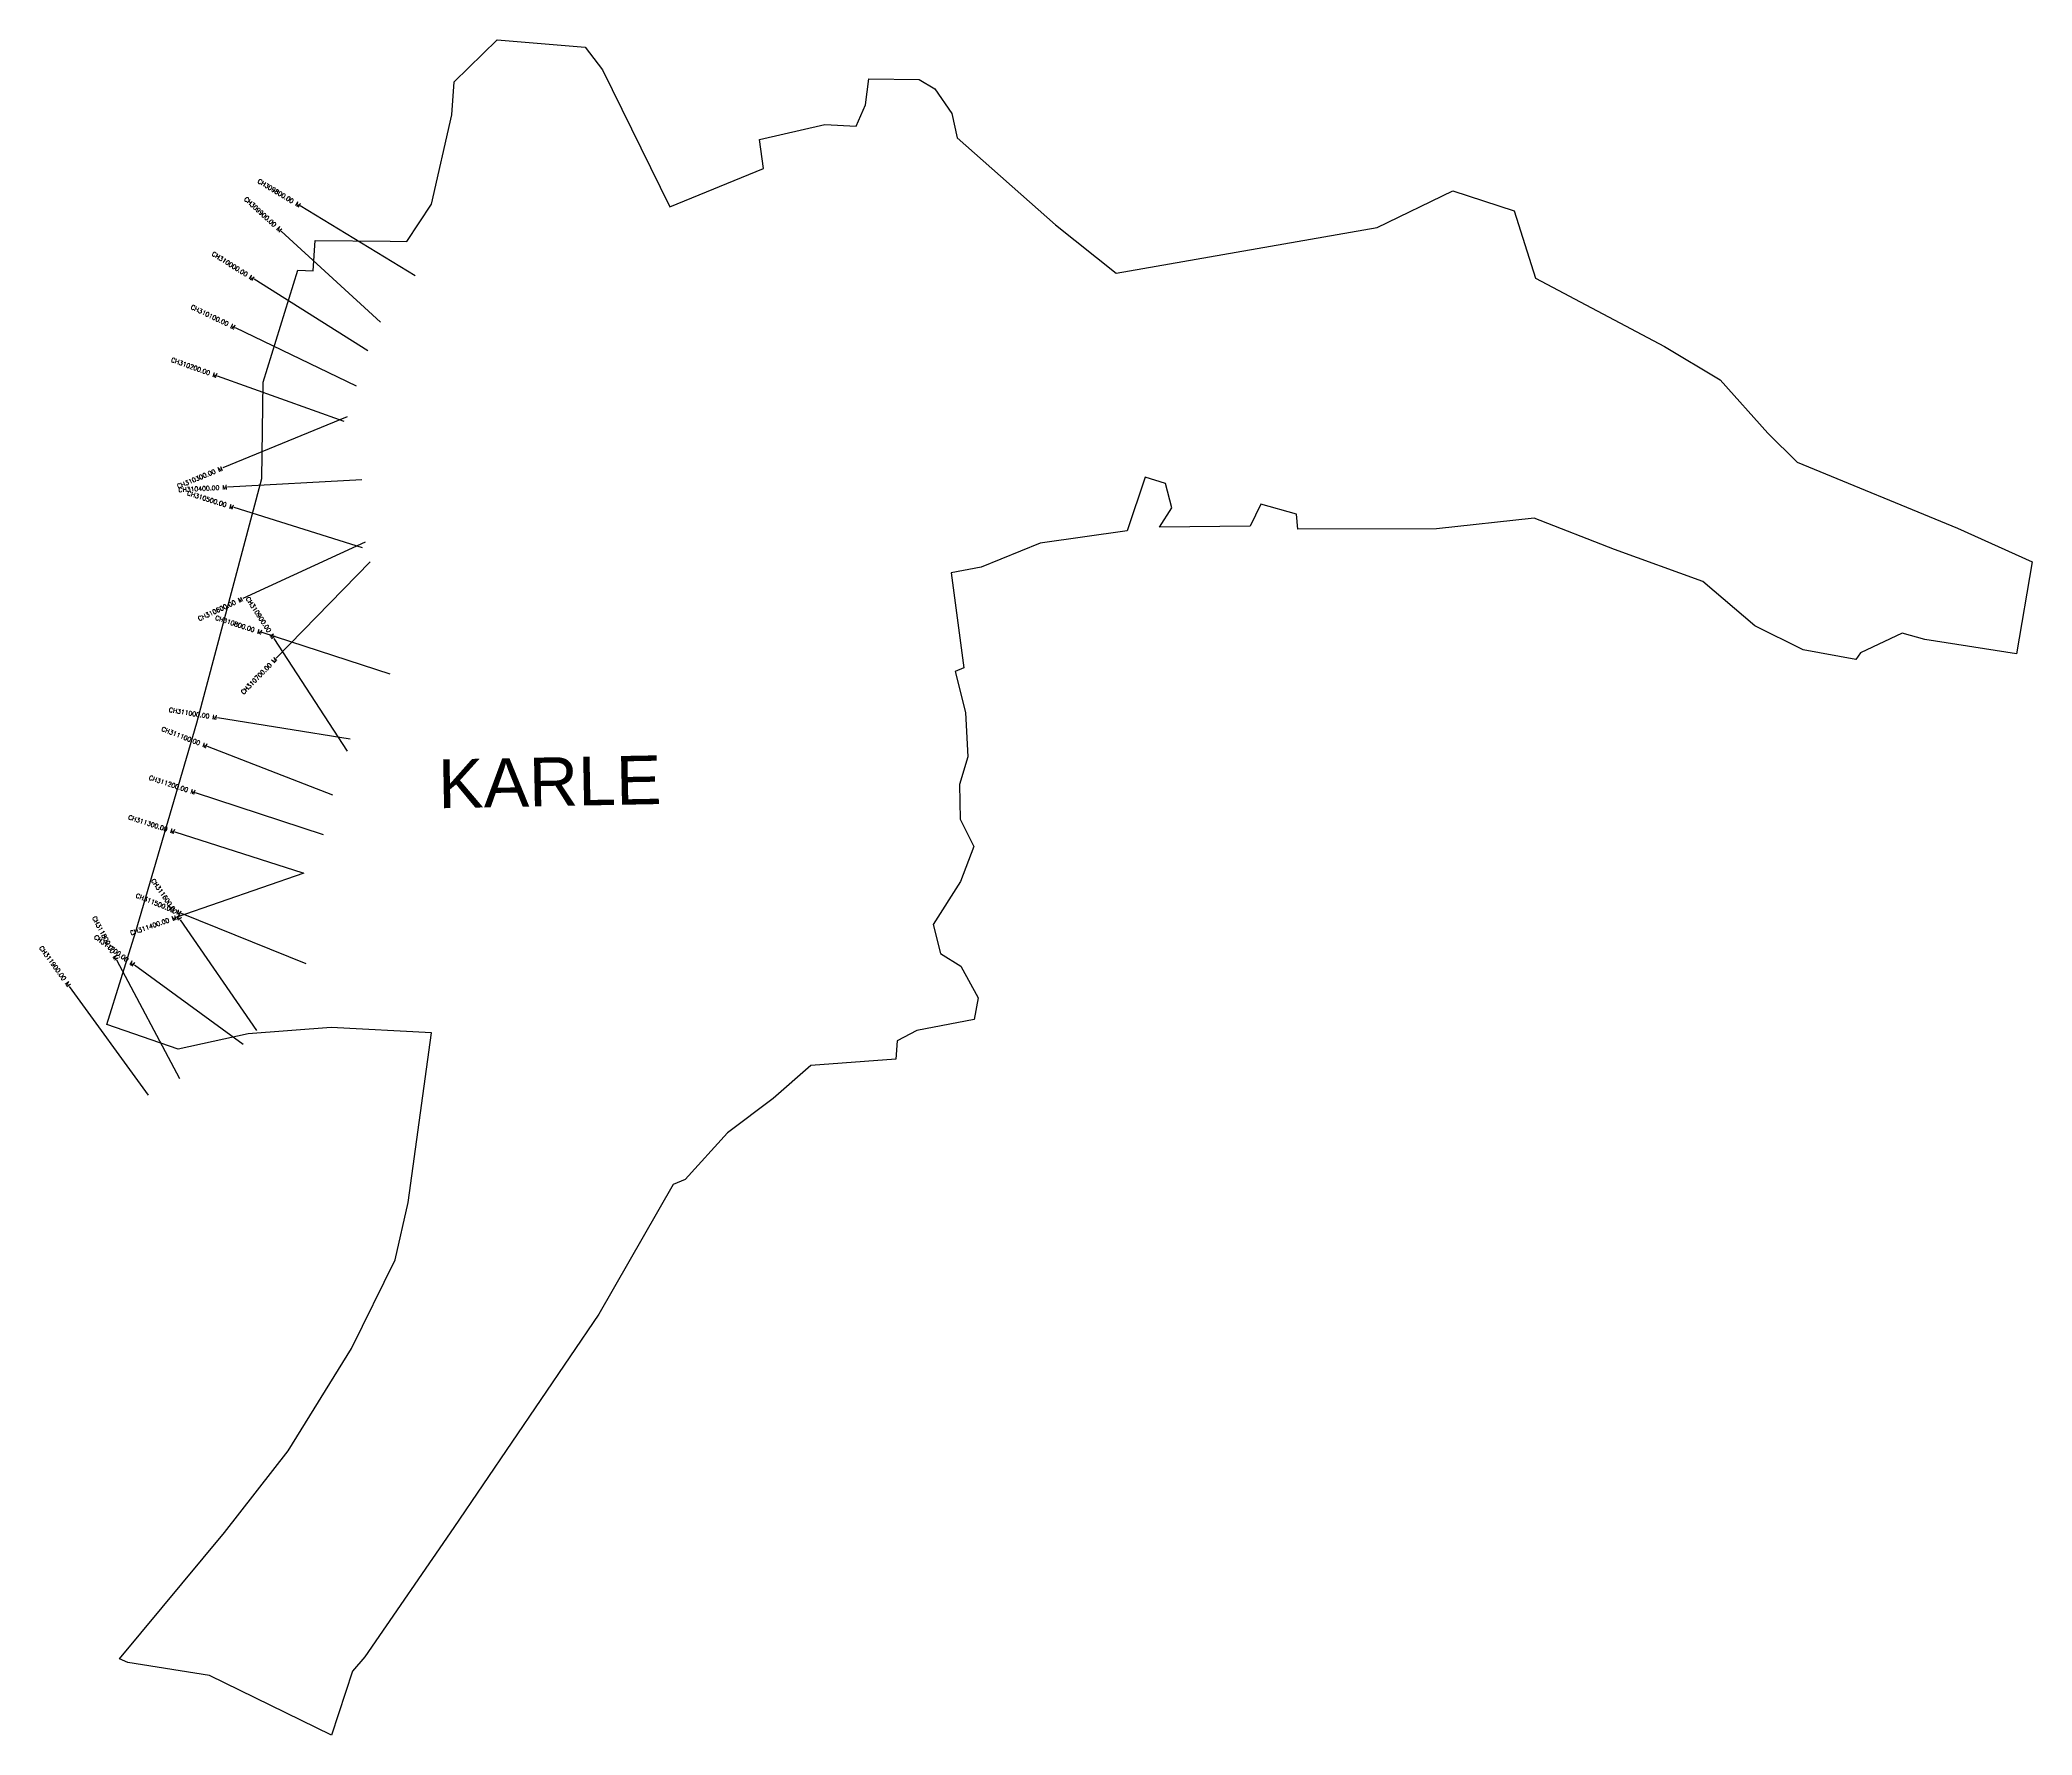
# Model space of a CAD drawing. Header units: metres. Extents: x 286450 to 290893, y 2005491 to 2009272.
import ezdxf
from ezdxf.enums import TextEntityAlignment as Align

# ---------------------------------------------------------------- set-up
doc = ezdxf.new("R2010")
doc.units = ezdxf.units.M
doc.header["$MEASUREMENT"] = 0
for name, color, linetype in [('CS', 134, 'Continuous'), ('CSMark', 6, 'Continuous'), ('village', 3, 'Continuous'), ('VILLAGE NAME', 250, 'Continuous')]:
    doc.layers.add(name, color=color, linetype=linetype)
doc.styles.get("Standard").update_dxf_attribs({"font": 'simplex.shx'})

msp = doc.modelspace()

# ---------------------------------------------------------------- linework, layer by layer
at = {"layer": 'CS'}
for p, q in [((287286.9, 2008745.8), (287030.4, 2008901.4)), ((287209.6, 2008642.4), (286988.3, 2008845)), ((287181.5, 2008578.3), (286927.4, 2008737.9)), ((287156.3, 2008499.4), (286886, 2008629.5)), ((287128.5, 2008420.6), (286846.1, 2008521.9)), ((287135.2, 2008430.9), (286857.7, 2008316.9)), ((287167.7, 2008290.8), (286868.2, 2008274.2)), ((287169.3, 2008138.9), (286883.1, 2008228.7)), ((287175, 2008151.3), (286902.5, 2008025.7)), ((287186.2, 2008107.8), (286977, 2007892.7)), ((287231, 2007857), (286945.7, 2007949.7)), ((287135.7, 2007685), (286972.1, 2007936.4)), ((287141.9, 2007711.8), (286845.8, 2007760)), ((287103.4, 2007587.4), (286823.8, 2007696)), ((287082.2, 2007498.4), (286797.3, 2007592.6)), ((287037.2, 2007413.1), (286751.6, 2007505)), ((287038.4, 2007413.3), (286755, 2007315)), ((286933.6, 2007062.1), (286763.5, 2007309.2)), ((287044, 2007210.7), (286765.9, 2007323.1)), ((286761.8, 2006954.1), (286621.6, 2007219.3)), ((286903.1, 2007031), (286660.8, 2007208)), ((286691.9, 2006917.8), (286515.9, 2007160.7))]:
    msp.add_line(p, q, dxfattribs=at)
at = {"layer": 'village', "color": 3, "true_color": 0x00ff00}
msp.add_polyline3d([(288974.4, 2008228.3, 0), (288960.5, 2008282.3, 0), (288915.1, 2008296.5, 0), (288874.7, 2008176.6, 0), (288680.7, 2008149.4, 0), (288549.3, 2008095.7, 0), (288482.4, 2008083.4, 0), (288510.2, 2007871.2, 0), (288491, 2007863, 0), (288513.8, 2007771.2, 0), (288519.5, 2007672.5, 0), (288500.7, 2007610.8, 0), (288502.2, 2007533.3, 0), (288532.9, 2007472.9, 0), (288502.9, 2007394.8, 0), (288442.1, 2007298.8, 0), (288458.5, 2007233.9, 0), (288503.6, 2007205.7, 0), (288542.6, 2007135, 0), (288533.7, 2007086.5, 0), (288405.6, 2007062.2, 0), (288361.4, 2007039.2, 0), (288358.6, 2006998.3, 0), (288169.2, 2006984.5, 0), (288085.5, 2006910.8, 0), (287983.6, 2006834.3, 0), (287888.6, 2006729.6, 0), (287862.5, 2006719.1, 0), (287696.2, 2006429.9, 0), (287373, 2005953.6, 0), (287174.7, 2005665, 0), (287147.4, 2005633.2, 0), (287100.2, 2005490.6, 0), (286828.3, 2005624, 0), (286646.3, 2005653, 0), (286627.7, 2005660.6, 0), (286861.8, 2005942.5, 0), (287003.7, 2006124.6, 0), (287145, 2006352.8, 0), (287242.4, 2006550.6, 0), (287270.9, 2006678.9, 0), (287323.3, 2007057, 0), (287099.5, 2007069, 0), (286914.6, 2007054.7, 0), (286758, 2007020.7, 0), (286599, 2007075.8, 0), (286663, 2007281, 0), (286799.7, 2007748.7, 0), (286944.6, 2008293.5, 0), (286947.8, 2008508.2, 0), (287025, 2008757.8, 0), (287059.3, 2008756.4, 0), (287064, 2008824.1, 0), (287231.2, 2008822.7, 0), (287268.1, 2008822.4, 0), (287322.9, 2008905.4, 0), (287368.6, 2009104.5, 0), (287374, 2009178.2, 0), (287470, 2009271.8, 0), (287666.3, 2009255.7, 0), (287704.5, 2009205, 0), (287854.5, 2008899.6, 0), (288063.7, 2008985.2, 0), (288054.8, 2009049.6, 0), (288200.7, 2009083, 0), (288270, 2009079.3, 0), (288291.5, 2009126.7, 0), (288298.5, 2009184.7, 0), (288411, 2009183.2, 0), (288445.8, 2009162.4, 0), (288484, 2009107.4, 0), (288495.6, 2009053.2, 0), (288714.5, 2008859.2, 0), (288850, 2008751.3, 0), (289432.5, 2008853.3, 0), (289600.7, 2008935, 0), (289737.9, 2008890.7, 0), (289785.1, 2008740.6, 0), (290073.2, 2008587.6, 0), (290197.3, 2008513.3, 0), (290303.6, 2008394.5, 0), (290368.7, 2008330.1, 0), (290726.3, 2008182.8, 0), (290892.9, 2008107.5, 0), (290858.4, 2007902.3, 0), (290653.9, 2007934.2, 0), (290603.1, 2007948.2, 0), (290509.8, 2007904.5, 0), (290499.9, 2007890, 0), (290382.1, 2007911.3, 0), (290274.3, 2007964.6, 0), (290158.8, 2008063.7, 0), (289961.7, 2008134.9, 0), (289782.7, 2008204.9, 0), (289564.4, 2008181, 0), (289255.4, 2008180.7, 0), (289252.4, 2008213.8, 0), (289173.1, 2008236.2, 0), (289149.2, 2008187, 0), (288947, 2008185.2, 0)], close=True, dxfattribs=at)

# ---------------------------------------------------------------- texts
at = {"layer": 'CSMark'}
for s, rotation, p in [('CH309800.00 M', 328.7454, (287029.6, 2008901.9)), ('CH309900.00 M', 317.5142, (286987.6, 2008845.7)), ('CH310000.00 M', 327.8631, (286926.6, 2008738.4)), ('CH310100.00 M', 334.2987, (286885.1, 2008629.9)), ('CH310200.00 M', 340.2643, (286845.2, 2008522.3)), ('CH310300.00 M', 22.3292, (286856.8, 2008316.5)), ('CH310400.00 M', 3.1823, (286867.2, 2008274.1)), ('CH310500.00 M', 342.5758, (286882.1, 2008229)), ('CH310600.00 M', 24.7541, (286901.6, 2008025.3)), ('CH310900.00 M', 303.0487, (286971.6, 2007937.3)), ('CH310800.00 M', 342.0086, (286944.7, 2007950)), ('CH310700.00 M', 45.7938, (286976.3, 2007892)), ('CH311000.00 M', 350.7422, (286844.8, 2007760.2)), ('CH311100.00 M', 338.7702, (286822.8, 2007696.4)), ('CH311200.00 M', 341.7038, (286796.4, 2007592.9)), ('CH311300.00 M', 342.1675, (286750.6, 2007505.3)), ('CH311600.00 M', 304.5437, (286762.9, 2007310)), ('CH311500.00 M', 337.9785, (286765, 2007323.5)), ('CH311800.00 M', 297.8555, (286621.2, 2007220.2)), ('CH311400.00 M', 19.1424, (286754.1, 2007314.6)), ('CH311900.00 M', 305.9151, (286515.3, 2007161.5)), ('CH311700.00 M', 323.846, (286660, 2007208.6))]:
    msp.add_text(s, height=10, rotation=rotation, dxfattribs=at).set_placement(p, align=Align.MIDDLE_RIGHT)
at = {"layer": 'VILLAGE NAME', "insert": (287336.8, 2007666.6), "char_height": 108.748, "attachment_point": 1, "rotation": 1.1028}
msp.add_mtext_dynamic_manual_height_columns('{\\fArial|b0|i0|c0|p34;KARLE}', width=726.929, gutter_width=543.7, heights=[0], dxfattribs=at)

doc.saveas('drawing.dxf')
